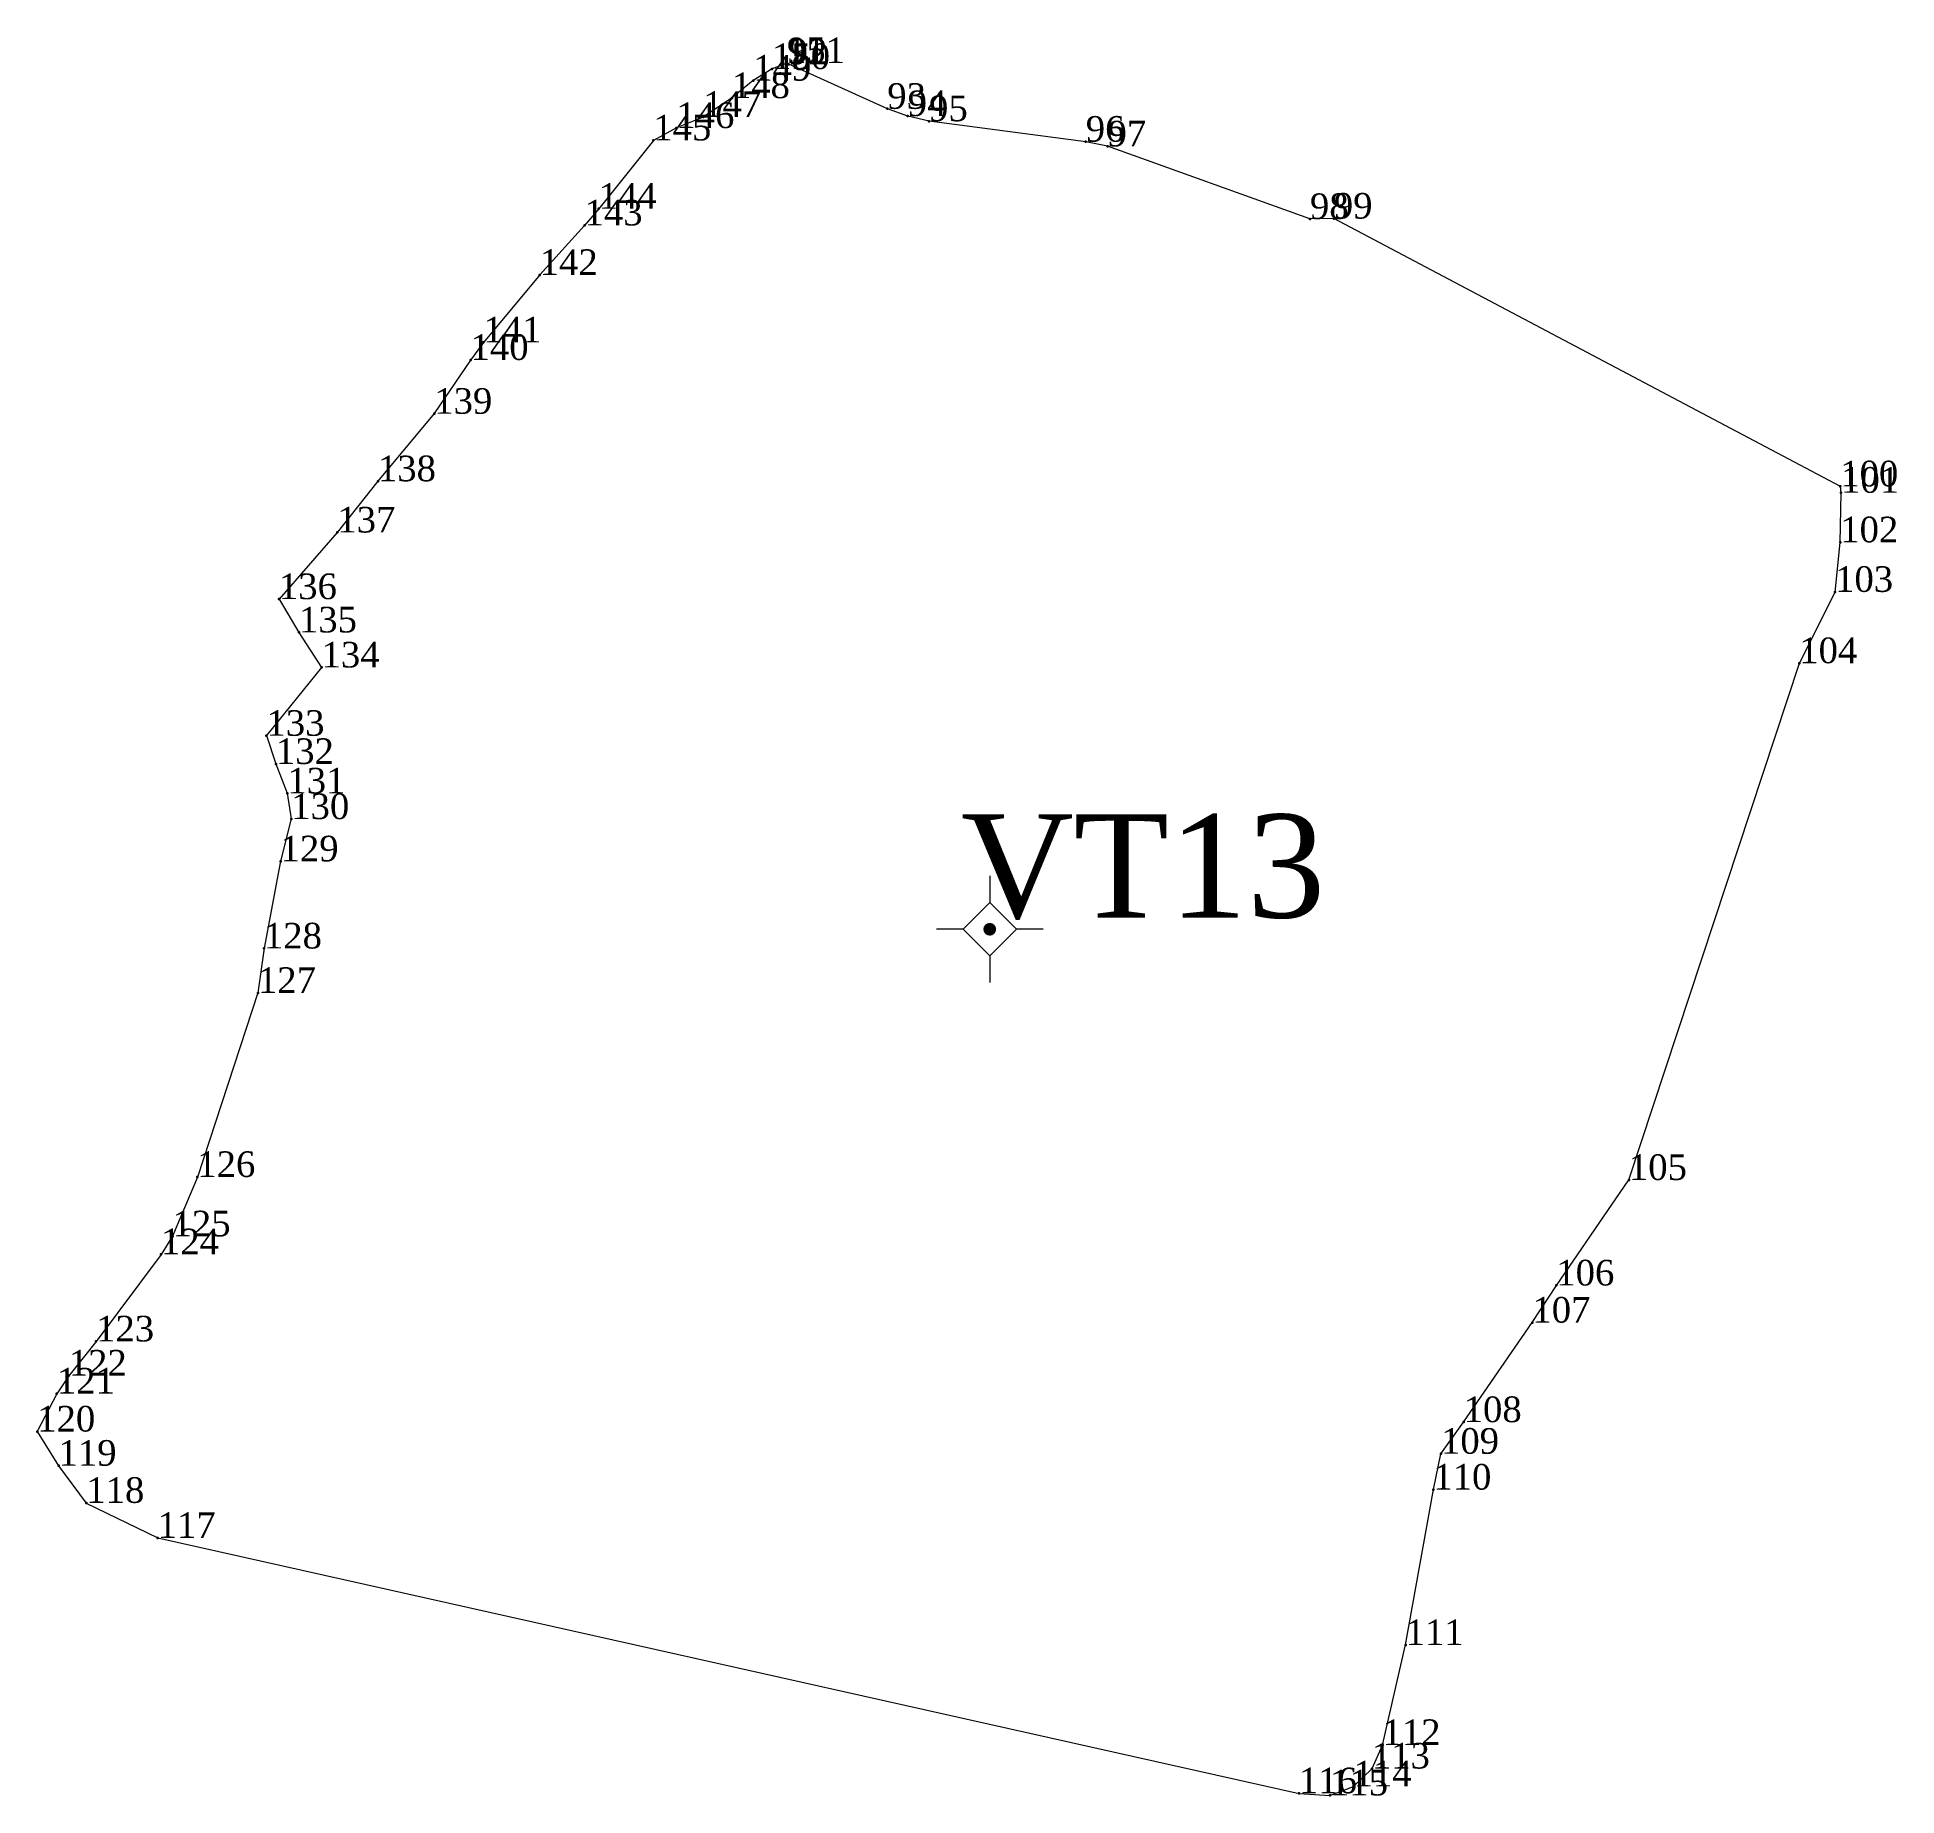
# Model space of a CAD drawing. Header units: metres. Extents: x 543554 to 549226, y 1840763 to 1844579.
# Drawn here: x 544061.67 to 544105.22, y 1844431.16 to 1844472.34 of the extents above; entities that cross this region are included whole.
import ezdxf

# ---------------------------------------------------------------- set-up
doc = ezdxf.new("R2010")
doc.units = ezdxf.units.M
doc.header["$MEASUREMENT"] = 0
for name, color, linetype, lineweight in [('Level 11', 7, 'Continuous', 0), ('Level 12', 7, 'Continuous', 0), ('Level 28', 7, 'Continuous', 0), ('Level 30', 7, 'Continuous', 0), ('Level 7', 7, 'Continuous', 0)]:
    doc.layers.add(name, color=color, linetype=linetype, lineweight=lineweight)
doc.styles.add('Style-Vntime', font='Vntime.shx')

msp = doc.modelspace()

# ---------------------------------------------------------------- texts
at = {"layer": 'Level 28', "color": 1, "lineweight": 0, "style": 'Style-Vntime'}
msp.add_text('VT13', height=2.42159, dxfattribs=at).set_placement((544083.3044, 1844451.7231))

# ---------------------------------------------------------------- blocks, each defined once
blk = doc.blocks.new('CENTRD')
at = {"layer": 'Level 11', "linetype": 'Continuous', "lineweight": 0}
h = blk.add_hatch(color=1, dxfattribs=at)
edge = h.paths.add_edge_path()
edge.add_arc((0, 0), 1.5, 0, 360)
at = {"layer": 'Level 11', "color": 1, "linetype": 'Continuous', "lineweight": 0}
for p, q in [((0, 12.5), (0, 6.25)), ((0, 6.25), (-6.25, 0)), ((6.25, 0), (0, 6.25)), ((-6.25, 0), (-12.5, 0)), ((-6.25, 0), (0, -6.25)), ((0, -6.25), (6.25, 0)), ((12.5, 0), (6.25, 0)), ((0, -6.25), (0, -12.5))]:
    blk.add_line(p, q, dxfattribs=at)
blk = doc.blocks.new('DDCT')
at = {"layer": 'Level 7', "color": 3, "linetype": 'Continuous', "lineweight": 30}
blk.add_point((0, 0), dxfattribs=at)
blk = doc.blocks.new('SHMIA_90')
at = {"layer": 'Level 12', "color": 2, "linetype": 'Continuous', "lineweight": 0, "style": 'Style-Vntime'}
blk.add_text('91', height=0.6, dxfattribs=at).set_placement((0, 0))
blk = doc.blocks.new('SHMIA_91')
at = {"layer": 'Level 12', "color": 2, "linetype": 'Continuous', "lineweight": 0, "style": 'Style-Vntime'}
blk.add_text('92', height=0.6, dxfattribs=at).set_placement((0, 0))
blk = doc.blocks.new('SHMIA_92')
at = {"layer": 'Level 12', "color": 2, "linetype": 'Continuous', "lineweight": 0, "style": 'Style-Vntime'}
blk.add_text('93', height=0.6, dxfattribs=at).set_placement((0, 0))
blk = doc.blocks.new('SHMIA_93')
at = {"layer": 'Level 12', "color": 2, "linetype": 'Continuous', "lineweight": 0, "style": 'Style-Vntime'}
blk.add_text('94', height=0.6, dxfattribs=at).set_placement((0, 0))
blk = doc.blocks.new('SHMIA_94')
at = {"layer": 'Level 12', "color": 2, "linetype": 'Continuous', "lineweight": 0, "style": 'Style-Vntime'}
blk.add_text('95', height=0.6, dxfattribs=at).set_placement((0, 0))
blk = doc.blocks.new('SHMIA_95')
at = {"layer": 'Level 12', "color": 2, "linetype": 'Continuous', "lineweight": 0, "style": 'Style-Vntime'}
blk.add_text('96', height=0.6, dxfattribs=at).set_placement((0, 0))
blk = doc.blocks.new('SHMIA_96')
at = {"layer": 'Level 12', "color": 2, "linetype": 'Continuous', "lineweight": 0, "style": 'Style-Vntime'}
blk.add_text('97', height=0.6, dxfattribs=at).set_placement((0, 0))
blk = doc.blocks.new('SHMIA_97')
at = {"layer": 'Level 12', "color": 2, "linetype": 'Continuous', "lineweight": 0, "style": 'Style-Vntime'}
blk.add_text('98', height=0.6, dxfattribs=at).set_placement((0, 0))
blk = doc.blocks.new('SHMIA_98')
at = {"layer": 'Level 12', "color": 2, "linetype": 'Continuous', "lineweight": 0, "style": 'Style-Vntime'}
blk.add_text('99', height=0.6, dxfattribs=at).set_placement((0, 0))
blk = doc.blocks.new('SHMIA_99')
at = {"layer": 'Level 12', "color": 2, "linetype": 'Continuous', "lineweight": 0, "style": 'Style-Vntime'}
blk.add_text('100', height=0.6, dxfattribs=at).set_placement((0, 0))
blk = doc.blocks.new('SHMIA_100')
at = {"layer": 'Level 12', "color": 2, "linetype": 'Continuous', "lineweight": 0, "style": 'Style-Vntime'}
blk.add_text('101', height=0.6, dxfattribs=at).set_placement((0, 0))
blk = doc.blocks.new('SHMIA_101')
at = {"layer": 'Level 12', "color": 2, "linetype": 'Continuous', "lineweight": 0, "style": 'Style-Vntime'}
blk.add_text('102', height=0.6, dxfattribs=at).set_placement((0, 0))
blk = doc.blocks.new('SHMIA_102')
at = {"layer": 'Level 12', "color": 2, "linetype": 'Continuous', "lineweight": 0, "style": 'Style-Vntime'}
blk.add_text('103', height=0.6, dxfattribs=at).set_placement((0, 0))
blk = doc.blocks.new('SHMIA_103')
at = {"layer": 'Level 12', "color": 2, "linetype": 'Continuous', "lineweight": 0, "style": 'Style-Vntime'}
blk.add_text('104', height=0.6, dxfattribs=at).set_placement((0, 0))
blk = doc.blocks.new('SHMIA_104')
at = {"layer": 'Level 12', "color": 2, "linetype": 'Continuous', "lineweight": 0, "style": 'Style-Vntime'}
blk.add_text('105', height=0.6, dxfattribs=at).set_placement((0, 0))
blk = doc.blocks.new('SHMIA_105')
at = {"layer": 'Level 12', "color": 2, "linetype": 'Continuous', "lineweight": 0, "style": 'Style-Vntime'}
blk.add_text('106', height=0.6, dxfattribs=at).set_placement((0, 0))
blk = doc.blocks.new('SHMIA_106')
at = {"layer": 'Level 12', "color": 2, "linetype": 'Continuous', "lineweight": 0, "style": 'Style-Vntime'}
blk.add_text('107', height=0.6, dxfattribs=at).set_placement((0, 0))
blk = doc.blocks.new('SHMIA_107')
at = {"layer": 'Level 12', "color": 2, "linetype": 'Continuous', "lineweight": 0, "style": 'Style-Vntime'}
blk.add_text('108', height=0.6, dxfattribs=at).set_placement((0, 0))
blk = doc.blocks.new('SHMIA_108')
at = {"layer": 'Level 12', "color": 2, "linetype": 'Continuous', "lineweight": 0, "style": 'Style-Vntime'}
blk.add_text('109', height=0.6, dxfattribs=at).set_placement((0, 0))
blk = doc.blocks.new('SHMIA_109')
at = {"layer": 'Level 12', "color": 2, "linetype": 'Continuous', "lineweight": 0, "style": 'Style-Vntime'}
blk.add_text('110', height=0.6, dxfattribs=at).set_placement((0, 0))
blk = doc.blocks.new('SHMIA_110')
at = {"layer": 'Level 12', "color": 2, "linetype": 'Continuous', "lineweight": 0, "style": 'Style-Vntime'}
blk.add_text('111', height=0.6, dxfattribs=at).set_placement((0, 0))
blk = doc.blocks.new('SHMIA_111')
at = {"layer": 'Level 12', "color": 2, "linetype": 'Continuous', "lineweight": 0, "style": 'Style-Vntime'}
blk.add_text('112', height=0.6, dxfattribs=at).set_placement((0, 0))
blk = doc.blocks.new('SHMIA_112')
at = {"layer": 'Level 12', "color": 2, "linetype": 'Continuous', "lineweight": 0, "style": 'Style-Vntime'}
blk.add_text('113', height=0.6, dxfattribs=at).set_placement((0, 0))
blk = doc.blocks.new('SHMIA_113')
at = {"layer": 'Level 12', "color": 2, "linetype": 'Continuous', "lineweight": 0, "style": 'Style-Vntime'}
blk.add_text('114', height=0.6, dxfattribs=at).set_placement((0, 0))
blk = doc.blocks.new('SHMIA_114')
at = {"layer": 'Level 12', "color": 2, "linetype": 'Continuous', "lineweight": 0, "style": 'Style-Vntime'}
blk.add_text('115', height=0.6, dxfattribs=at).set_placement((0, 0))
blk = doc.blocks.new('SHMIA_115')
at = {"layer": 'Level 12', "color": 2, "linetype": 'Continuous', "lineweight": 0, "style": 'Style-Vntime'}
blk.add_text('116', height=0.6, dxfattribs=at).set_placement((0, 0))
blk = doc.blocks.new('SHMIA_116')
at = {"layer": 'Level 12', "color": 2, "linetype": 'Continuous', "lineweight": 0, "style": 'Style-Vntime'}
blk.add_text('117', height=0.6, dxfattribs=at).set_placement((0, 0))
blk = doc.blocks.new('SHMIA_117')
at = {"layer": 'Level 12', "color": 2, "linetype": 'Continuous', "lineweight": 0, "style": 'Style-Vntime'}
blk.add_text('118', height=0.6, dxfattribs=at).set_placement((0, 0))
blk = doc.blocks.new('SHMIA_118')
at = {"layer": 'Level 12', "color": 2, "linetype": 'Continuous', "lineweight": 0, "style": 'Style-Vntime'}
blk.add_text('119', height=0.6, dxfattribs=at).set_placement((0, 0))
blk = doc.blocks.new('SHMIA_119')
at = {"layer": 'Level 12', "color": 2, "linetype": 'Continuous', "lineweight": 0, "style": 'Style-Vntime'}
blk.add_text('120', height=0.6, dxfattribs=at).set_placement((0, 0))
blk = doc.blocks.new('SHMIA_120')
at = {"layer": 'Level 12', "color": 2, "linetype": 'Continuous', "lineweight": 0, "style": 'Style-Vntime'}
blk.add_text('121', height=0.6, dxfattribs=at).set_placement((0, 0))
blk = doc.blocks.new('SHMIA_121')
at = {"layer": 'Level 12', "color": 2, "linetype": 'Continuous', "lineweight": 0, "style": 'Style-Vntime'}
blk.add_text('122', height=0.6, dxfattribs=at).set_placement((0, 0))
blk = doc.blocks.new('SHMIA_122')
at = {"layer": 'Level 12', "color": 2, "linetype": 'Continuous', "lineweight": 0, "style": 'Style-Vntime'}
blk.add_text('123', height=0.6, dxfattribs=at).set_placement((0, 0))
blk = doc.blocks.new('SHMIA_123')
at = {"layer": 'Level 12', "color": 2, "linetype": 'Continuous', "lineweight": 0, "style": 'Style-Vntime'}
blk.add_text('124', height=0.6, dxfattribs=at).set_placement((0, 0))
blk = doc.blocks.new('SHMIA_124')
at = {"layer": 'Level 12', "color": 2, "linetype": 'Continuous', "lineweight": 0, "style": 'Style-Vntime'}
blk.add_text('125', height=0.6, dxfattribs=at).set_placement((0, 0))
blk = doc.blocks.new('SHMIA_125')
at = {"layer": 'Level 12', "color": 2, "linetype": 'Continuous', "lineweight": 0, "style": 'Style-Vntime'}
blk.add_text('126', height=0.6, dxfattribs=at).set_placement((0, 0))
blk = doc.blocks.new('SHMIA_126')
at = {"layer": 'Level 12', "color": 2, "linetype": 'Continuous', "lineweight": 0, "style": 'Style-Vntime'}
blk.add_text('127', height=0.6, dxfattribs=at).set_placement((0, 0))
blk = doc.blocks.new('SHMIA_127')
at = {"layer": 'Level 12', "color": 2, "linetype": 'Continuous', "lineweight": 0, "style": 'Style-Vntime'}
blk.add_text('128', height=0.6, dxfattribs=at).set_placement((0, 0))
blk = doc.blocks.new('SHMIA_128')
at = {"layer": 'Level 12', "color": 2, "linetype": 'Continuous', "lineweight": 0, "style": 'Style-Vntime'}
blk.add_text('129', height=0.6, dxfattribs=at).set_placement((0, 0))
blk = doc.blocks.new('SHMIA_129')
at = {"layer": 'Level 12', "color": 2, "linetype": 'Continuous', "lineweight": 0, "style": 'Style-Vntime'}
blk.add_text('130', height=0.6, dxfattribs=at).set_placement((0, 0))
blk = doc.blocks.new('SHMIA_130')
at = {"layer": 'Level 12', "color": 2, "linetype": 'Continuous', "lineweight": 0, "style": 'Style-Vntime'}
blk.add_text('131', height=0.6, dxfattribs=at).set_placement((0, 0))
blk = doc.blocks.new('SHMIA_131')
at = {"layer": 'Level 12', "color": 2, "linetype": 'Continuous', "lineweight": 0, "style": 'Style-Vntime'}
blk.add_text('132', height=0.6, dxfattribs=at).set_placement((0, 0))
blk = doc.blocks.new('SHMIA_132')
at = {"layer": 'Level 12', "color": 2, "linetype": 'Continuous', "lineweight": 0, "style": 'Style-Vntime'}
blk.add_text('133', height=0.6, dxfattribs=at).set_placement((0, 0))
blk = doc.blocks.new('SHMIA_133')
at = {"layer": 'Level 12', "color": 2, "linetype": 'Continuous', "lineweight": 0, "style": 'Style-Vntime'}
blk.add_text('134', height=0.6, dxfattribs=at).set_placement((0, 0))
blk = doc.blocks.new('SHMIA_134')
at = {"layer": 'Level 12', "color": 2, "linetype": 'Continuous', "lineweight": 0, "style": 'Style-Vntime'}
blk.add_text('135', height=0.6, dxfattribs=at).set_placement((0, 0))
blk = doc.blocks.new('SHMIA_135')
at = {"layer": 'Level 12', "color": 2, "linetype": 'Continuous', "lineweight": 0, "style": 'Style-Vntime'}
blk.add_text('136', height=0.6, dxfattribs=at).set_placement((0, 0))
blk = doc.blocks.new('SHMIA_136')
at = {"layer": 'Level 12', "color": 2, "linetype": 'Continuous', "lineweight": 0, "style": 'Style-Vntime'}
blk.add_text('137', height=0.6, dxfattribs=at).set_placement((0, 0))
blk = doc.blocks.new('SHMIA_137')
at = {"layer": 'Level 12', "color": 2, "linetype": 'Continuous', "lineweight": 0, "style": 'Style-Vntime'}
blk.add_text('138', height=0.6, dxfattribs=at).set_placement((0, 0))
blk = doc.blocks.new('SHMIA_138')
at = {"layer": 'Level 12', "color": 2, "linetype": 'Continuous', "lineweight": 0, "style": 'Style-Vntime'}
blk.add_text('139', height=0.6, dxfattribs=at).set_placement((0, 0))
blk = doc.blocks.new('SHMIA_139')
at = {"layer": 'Level 12', "color": 2, "linetype": 'Continuous', "lineweight": 0, "style": 'Style-Vntime'}
blk.add_text('140', height=0.6, dxfattribs=at).set_placement((0, 0))
blk = doc.blocks.new('SHMIA_140')
at = {"layer": 'Level 12', "color": 2, "linetype": 'Continuous', "lineweight": 0, "style": 'Style-Vntime'}
blk.add_text('141', height=0.6, dxfattribs=at).set_placement((0, 0))
blk = doc.blocks.new('SHMIA_141')
at = {"layer": 'Level 12', "color": 2, "linetype": 'Continuous', "lineweight": 0, "style": 'Style-Vntime'}
blk.add_text('142', height=0.6, dxfattribs=at).set_placement((0, 0))
blk = doc.blocks.new('SHMIA_142')
at = {"layer": 'Level 12', "color": 2, "linetype": 'Continuous', "lineweight": 0, "style": 'Style-Vntime'}
blk.add_text('143', height=0.6, dxfattribs=at).set_placement((0, 0))
blk = doc.blocks.new('SHMIA_143')
at = {"layer": 'Level 12', "color": 2, "linetype": 'Continuous', "lineweight": 0, "style": 'Style-Vntime'}
blk.add_text('144', height=0.6, dxfattribs=at).set_placement((0, 0))
blk = doc.blocks.new('SHMIA_144')
at = {"layer": 'Level 12', "color": 2, "linetype": 'Continuous', "lineweight": 0, "style": 'Style-Vntime'}
blk.add_text('145', height=0.6, dxfattribs=at).set_placement((0, 0))
blk = doc.blocks.new('SHMIA_145')
at = {"layer": 'Level 12', "color": 2, "linetype": 'Continuous', "lineweight": 0, "style": 'Style-Vntime'}
blk.add_text('146', height=0.6, dxfattribs=at).set_placement((0, 0))
blk = doc.blocks.new('SHMIA_146')
at = {"layer": 'Level 12', "color": 2, "linetype": 'Continuous', "lineweight": 0, "style": 'Style-Vntime'}
blk.add_text('147', height=0.6, dxfattribs=at).set_placement((0, 0))
blk = doc.blocks.new('SHMIA_147')
at = {"layer": 'Level 12', "color": 2, "linetype": 'Continuous', "lineweight": 0, "style": 'Style-Vntime'}
blk.add_text('148', height=0.6, dxfattribs=at).set_placement((0, 0))
blk = doc.blocks.new('SHMIA_148')
at = {"layer": 'Level 12', "color": 2, "linetype": 'Continuous', "lineweight": 0, "style": 'Style-Vntime'}
blk.add_text('149', height=0.6, dxfattribs=at).set_placement((0, 0))
blk = doc.blocks.new('SHMIA_149')
at = {"layer": 'Level 12', "color": 2, "linetype": 'Continuous', "lineweight": 0, "style": 'Style-Vntime'}
blk.add_text('150', height=0.6, dxfattribs=at).set_placement((0, 0))
blk = doc.blocks.new('SHMIA_150')
at = {"layer": 'Level 12', "color": 2, "linetype": 'Continuous', "lineweight": 0, "style": 'Style-Vntime'}
blk.add_text('151', height=0.6, dxfattribs=at).set_placement((0, 0))

# ---------------------------------------------------------------- linework, layer by layer
at = {"layer": 'Level 30', "color": 2, "linetype": 'Continuous', "lineweight": 0, "flags": 128}
msp.add_lwpolyline([(544103.9238, 1844461.666), (544103.9025, 1844461.8152), (544092.0425, 1844468.0886), (544091.4802, 1844468.083), (544086.7382, 1844469.7822), (544086.2313, 1844469.8871), (544082.5591, 1844470.3745), (544082.0582, 1844470.4913), (544081.5823, 1844470.6579), (544079.2713, 1844471.7041), (544079.2302, 1844471.7295), (544078.8835, 1844471.5949), (544078.4418, 1844471.3202), (544077.9351, 1844470.9123), (544077.2651, 1844470.4667), (544076.6434, 1844470.2138), (544076.1029, 1844469.9213), (544074.8222, 1844468.3209), (544074.4894, 1844467.9269), (544073.4411, 1844466.7695), (544072.1194, 1844465.1891), (544071.8202, 1844464.7787), (544070.9704, 1844463.5244), (544069.6509, 1844461.9429), (544068.6975, 1844460.7391), (544067.3337, 1844459.1793), (544067.7994, 1844458.3956), (544068.3267, 1844457.5818), (544067.0414, 1844455.9836), (544067.2601, 1844455.3205), (544067.5266, 1844454.634), (544067.6174, 1844454.0333), (544067.3651, 1844453.0437), (544066.9842, 1844451.0041), (544066.8359, 1844449.9637), (544065.424, 1844445.6454), (544064.8392, 1844444.2616), (544064.5723, 1844443.8355), (544063.0481, 1844441.7976), (544062.4098, 1844440.9964), (544062.1324, 1844440.5754), (544061.6705, 1844439.6881), (544062.1674, 1844438.8892), (544062.8171, 1844438.0157), (544064.4922, 1844437.198), (544091.2243, 1844431.2174), (544091.9455, 1844431.1654), (544092.4994, 1844431.3786), (544092.9339, 1844431.7985), (544093.1813, 1844432.3498), (544093.7206, 1844434.6933), (544094.3705, 1844438.3336), (544094.5471, 1844439.1715), (544095.0762, 1844439.9089), (544096.6873, 1844442.2411), (544097.2542, 1844443.1089), (544098.9503, 1844445.5805), (544102.9439, 1844457.6811), (544103.781, 1844459.3465), (544103.9006, 1844460.5064), (544103.9238, 1844461.666)], dxfattribs=at)

# ---------------------------------------------------------------- block references
at = {"layer": 'Level 11', "color": 1, "linetype": 'Continuous', "lineweight": 0, "xscale": 0.1, "yscale": 0.1, "zscale": 0.1}
msp.add_blockref('CENTRD', (544083.98, 1844451.45), dxfattribs=at)
at = {"layer": 'Level 12', "color": 2, "linetype": 'Continuous', "lineweight": 0}
for name, p in [('SHMIA_149', (544078.88, 1844471.59)), ('SHMIA_90', (544079.23, 1844471.73)), ('SHMIA_91', (544079.27, 1844471.7)), ('SHMIA_150', (544079.23, 1844471.73)), ('SHMIA_147', (544077.94, 1844470.91)), ('SHMIA_148', (544078.44, 1844471.32)), ('SHMIA_92', (544081.58, 1844470.66)), ('SHMIA_93', (544082.06, 1844470.49)), ('SHMIA_145', (544076.64, 1844470.21)), ('SHMIA_146', (544077.27, 1844470.47)), ('SHMIA_94', (544082.56, 1844470.37)), ('SHMIA_144', (544076.1, 1844469.92)), ('SHMIA_95', (544086.23, 1844469.89)), ('SHMIA_96', (544086.74, 1844469.78)), ('SHMIA_143', (544074.82, 1844468.32)), ('SHMIA_142', (544074.49, 1844467.93)), ('SHMIA_97', (544091.48, 1844468.08)), ('SHMIA_98', (544092.04, 1844468.09)), ('SHMIA_141', (544073.44, 1844466.77)), ('SHMIA_140', (544072.12, 1844465.19)), ('SHMIA_139', (544071.82, 1844464.78)), ('SHMIA_138', (544070.97, 1844463.52)), ('SHMIA_137', (544069.65, 1844461.94)), ('SHMIA_99', (544103.9, 1844461.82)), ('SHMIA_100', (544103.92, 1844461.67)), ('SHMIA_136', (544068.7, 1844460.74)), ('SHMIA_101', (544103.9, 1844460.51)), ('SHMIA_135', (544067.33, 1844459.18)), ('SHMIA_102', (544103.78, 1844459.35)), ('SHMIA_134', (544067.8, 1844458.4)), ('SHMIA_133', (544068.33, 1844457.58)), ('SHMIA_103', (544102.94, 1844457.68)), ('SHMIA_132', (544067.04, 1844455.98)), ('SHMIA_131', (544067.26, 1844455.32)), ('SHMIA_130', (544067.53, 1844454.63)), ('SHMIA_129', (544067.62, 1844454.03)), ('SHMIA_128', (544067.37, 1844453.04)), ('SHMIA_127', (544066.98, 1844451)), ('SHMIA_126', (544066.84, 1844449.96)), ('SHMIA_125', (544065.42, 1844445.65)), ('SHMIA_104', (544098.95, 1844445.58)), ('SHMIA_124', (544064.84, 1844444.26)), ('SHMIA_123', (544064.57, 1844443.84)), ('SHMIA_105', (544097.25, 1844443.11)), ('SHMIA_106', (544096.69, 1844442.24)), ('SHMIA_122', (544063.05, 1844441.8)), ('SHMIA_121', (544062.41, 1844441)), ('SHMIA_120', (544062.13, 1844440.58)), ('SHMIA_119', (544061.67, 1844439.69)), ('SHMIA_107', (544095.08, 1844439.91)), ('SHMIA_108', (544094.55, 1844439.17)), ('SHMIA_118', (544062.17, 1844438.89)), ('SHMIA_109', (544094.37, 1844438.33)), ('SHMIA_117', (544062.82, 1844438.02)), ('SHMIA_116', (544064.49, 1844437.2)), ('SHMIA_110', (544093.72, 1844434.69)), ('SHMIA_111', (544093.18, 1844432.35)), ('SHMIA_112', (544092.93, 1844431.8)), ('SHMIA_113', (544092.5, 1844431.38)), ('SHMIA_115', (544091.22, 1844431.22)), ('SHMIA_114', (544091.95, 1844431.17))]:
    msp.add_blockref(name, p, dxfattribs=at)
at = {"layer": 'Level 7', "color": 3, "linetype": 'Continuous', "lineweight": 30}
for p in [(544078.88, 1844471.59), (544079.23, 1844471.73), (544079.23, 1844471.73), (544079.27, 1844471.7), (544078.44, 1844471.32), (544077.94, 1844470.91), (544081.58, 1844470.66), (544076.64, 1844470.21), (544077.27, 1844470.47), (544082.06, 1844470.49), (544082.56, 1844470.37), (544076.1, 1844469.92), (544086.23, 1844469.89), (544086.74, 1844469.78), (544074.82, 1844468.32), (544091.48, 1844468.08), (544092.04, 1844468.09), (544074.49, 1844467.93), (544073.44, 1844466.77), (544072.12, 1844465.19), (544071.82, 1844464.78), (544070.97, 1844463.52), (544069.65, 1844461.94), (544103.9, 1844461.82), (544103.92, 1844461.67), (544068.7, 1844460.74), (544103.9, 1844460.51), (544103.78, 1844459.35), (544067.33, 1844459.18), (544067.8, 1844458.4), (544068.33, 1844457.58), (544102.94, 1844457.68), (544067.04, 1844455.98), (544067.26, 1844455.32), (544067.53, 1844454.63), (544067.62, 1844454.03), (544067.37, 1844453.04), (544066.98, 1844451), (544066.84, 1844449.96), (544065.42, 1844445.65), (544098.95, 1844445.58), (544064.84, 1844444.26), (544064.57, 1844443.84), (544097.25, 1844443.11), (544096.69, 1844442.24), (544063.05, 1844441.8), (544062.41, 1844441), (544062.13, 1844440.58), (544095.08, 1844439.91), (544061.67, 1844439.69), (544062.17, 1844438.89), (544094.55, 1844439.17), (544062.82, 1844438.02), (544094.37, 1844438.33), (544064.49, 1844437.2), (544093.72, 1844434.69), (544093.18, 1844432.35), (544092.93, 1844431.8), (544091.22, 1844431.22), (544091.95, 1844431.17), (544092.5, 1844431.38)]:
    msp.add_blockref('DDCT', p, dxfattribs=at)

msp.set_redraw_order([(e.dxf.handle, doc.entitydb.next_handle()) for e in msp.query("TEXT MTEXT ATTDEF DIMENSION ARC_DIMENSION")])  # texts and dimensions are drawn at this point

doc.saveas('drawing.dxf')
